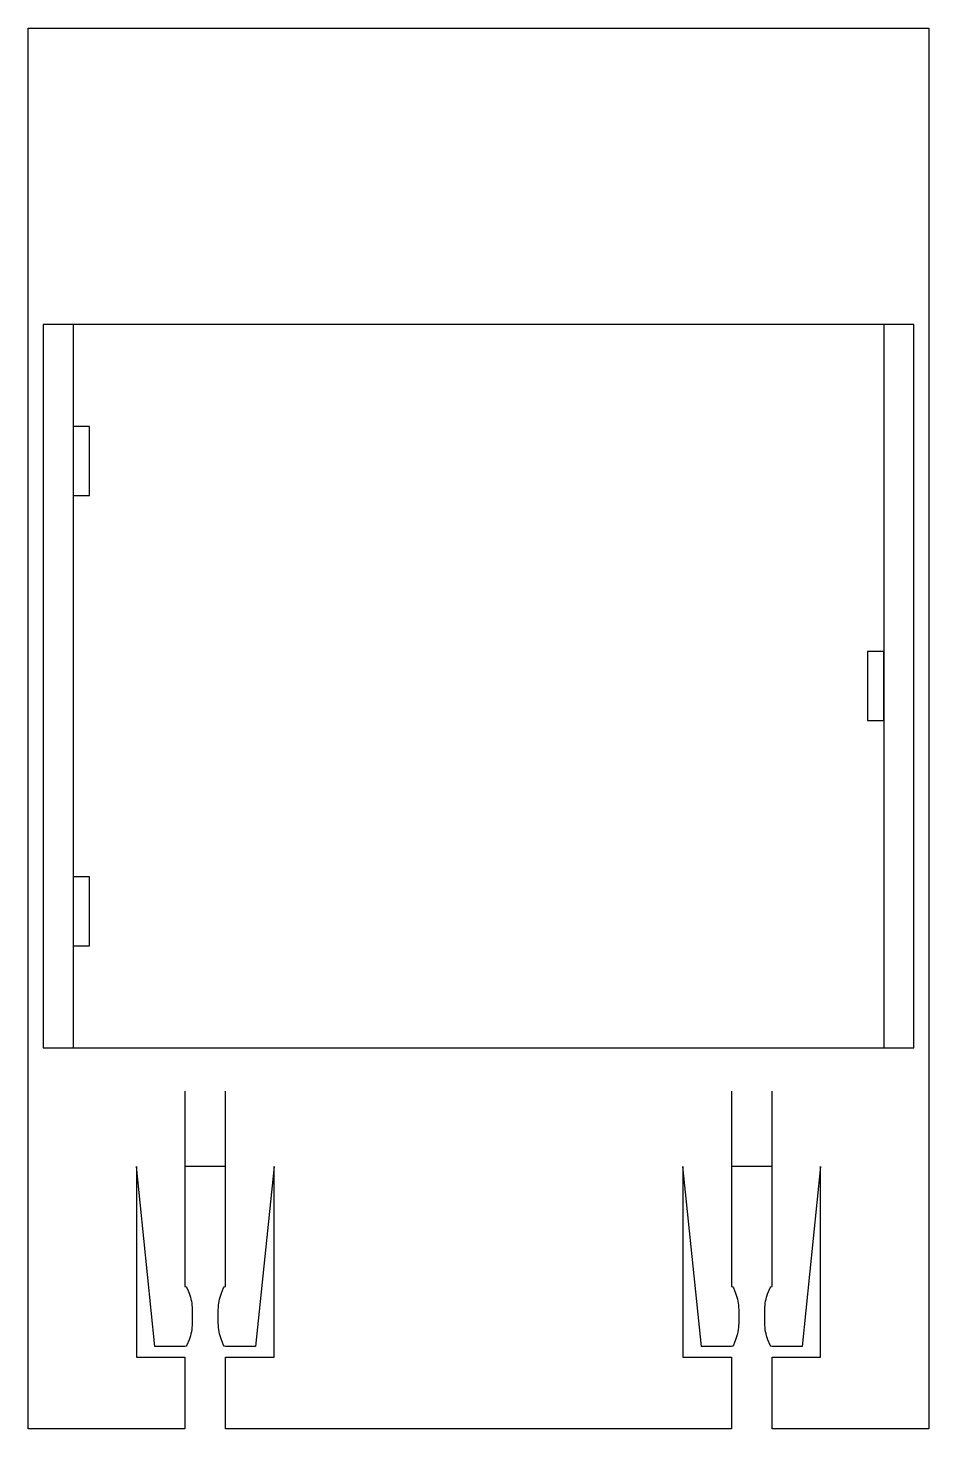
# Model space of a CAD drawing. Header units: millimetres. Extents: x 2162 to 3702, y 470 to 1904.
# Drawn here: x 3225.8 to 3285.8, y 815.6 to 909 of the extents above; entities that cross this region are included whole.
import ezdxf

# ---------------------------------------------------------------- set-up
doc = ezdxf.new("R2010")
doc.units = ezdxf.units.MM
doc.layers.add('5 - Final Cut', color=5, linetype='Continuous')
doc.layers.add('NOTES', color=4, linetype='Continuous', plot=False)

msp = doc.modelspace()

# ---------------------------------------------------------------- linework, layer by layer
at = {"layer": '5 - Final Cut'}
for p, q in [((3238.959, 833.135), (3236.259, 833.135)), ((3275.359, 833.135), (3272.659, 833.135))]:
    msp.add_line(p, q, dxfattribs=at)
for points in [[(3236.259, 815.635), (3225.809, 815.635), (3225.809, 908.982), (3285.809, 908.982), (3285.809, 815.635), (3275.359, 815.635)], [(3272.659, 815.635), (3238.959, 815.635)]]:
    msp.add_lwpolyline(points, dxfattribs=at)
for points in [[(3236.259, 838.135), (3236.259, 825.135, -0.308613), (3236.392, 825.045), (3236.531, 824.69, -0.093632), (3236.738, 823.595), (3236.738, 822.675, -0.093632), (3236.531, 821.581), (3236.392, 821.226, -0.308613), (3236.259, 821.135), (3234.259, 821.135), (3233.027, 833.135), (3233.027, 833.135), (3233.027, 820.415), (3236.259, 820.415), (3236.259, 815.635)], [(3238.959, 815.635), (3238.959, 820.415), (3242.191, 820.415), (3242.191, 833.135), (3242.191, 833.135), (3240.959, 821.135), (3238.959, 821.135, -0.308613), (3238.826, 821.226), (3238.687, 821.581, -0.093632), (3238.48, 822.675), (3238.48, 823.595, -0.093632), (3238.687, 824.69), (3238.826, 825.045, -0.308613), (3238.959, 825.135), (3238.959, 838.135)], [(3272.659, 838.135), (3272.659, 825.135, -0.308613), (3272.792, 825.045), (3272.931, 824.69, -0.093632), (3273.138, 823.595), (3273.138, 822.675, -0.093632), (3272.931, 821.581), (3272.792, 821.226, -0.308613), (3272.659, 821.135), (3270.659, 821.135), (3269.427, 833.135), (3269.427, 833.135), (3269.427, 820.415), (3272.659, 820.415), (3272.659, 815.635)], [(3275.359, 815.635), (3275.359, 820.415), (3278.591, 820.415), (3278.591, 833.135), (3278.591, 833.135), (3277.359, 821.135), (3275.359, 821.135, -0.308613), (3275.226, 821.226), (3275.087, 821.581, -0.093632), (3274.88, 822.675), (3274.88, 823.595, -0.093632), (3275.087, 824.69), (3275.226, 825.045, -0.308613), (3275.359, 825.135), (3275.359, 838.135)]]:
    msp.add_lwpolyline(points, format="xyb", dxfattribs=at)
at = {"layer": 'NOTES'}
for p, q in [((3228.809, 889.235), (3228.809, 841.035)), ((3282.809, 889.235), (3282.809, 841.035))]:
    msp.add_line(p, q, dxfattribs=at)
for points in [[(3284.809, 889.235), (3226.809, 889.235), (3226.809, 841.035), (3284.809, 841.035)], [(3229.91, 882.435), (3228.809, 882.435), (3228.809, 877.835), (3229.91, 877.835)], [(3282.809, 867.435), (3281.708, 867.435), (3281.708, 862.835), (3282.809, 862.835)], [(3229.91, 852.435), (3228.809, 852.435), (3228.809, 847.835), (3229.91, 847.835)]]:
    msp.add_lwpolyline(points, close=True, dxfattribs=at)

doc.saveas('drawing.dxf')
